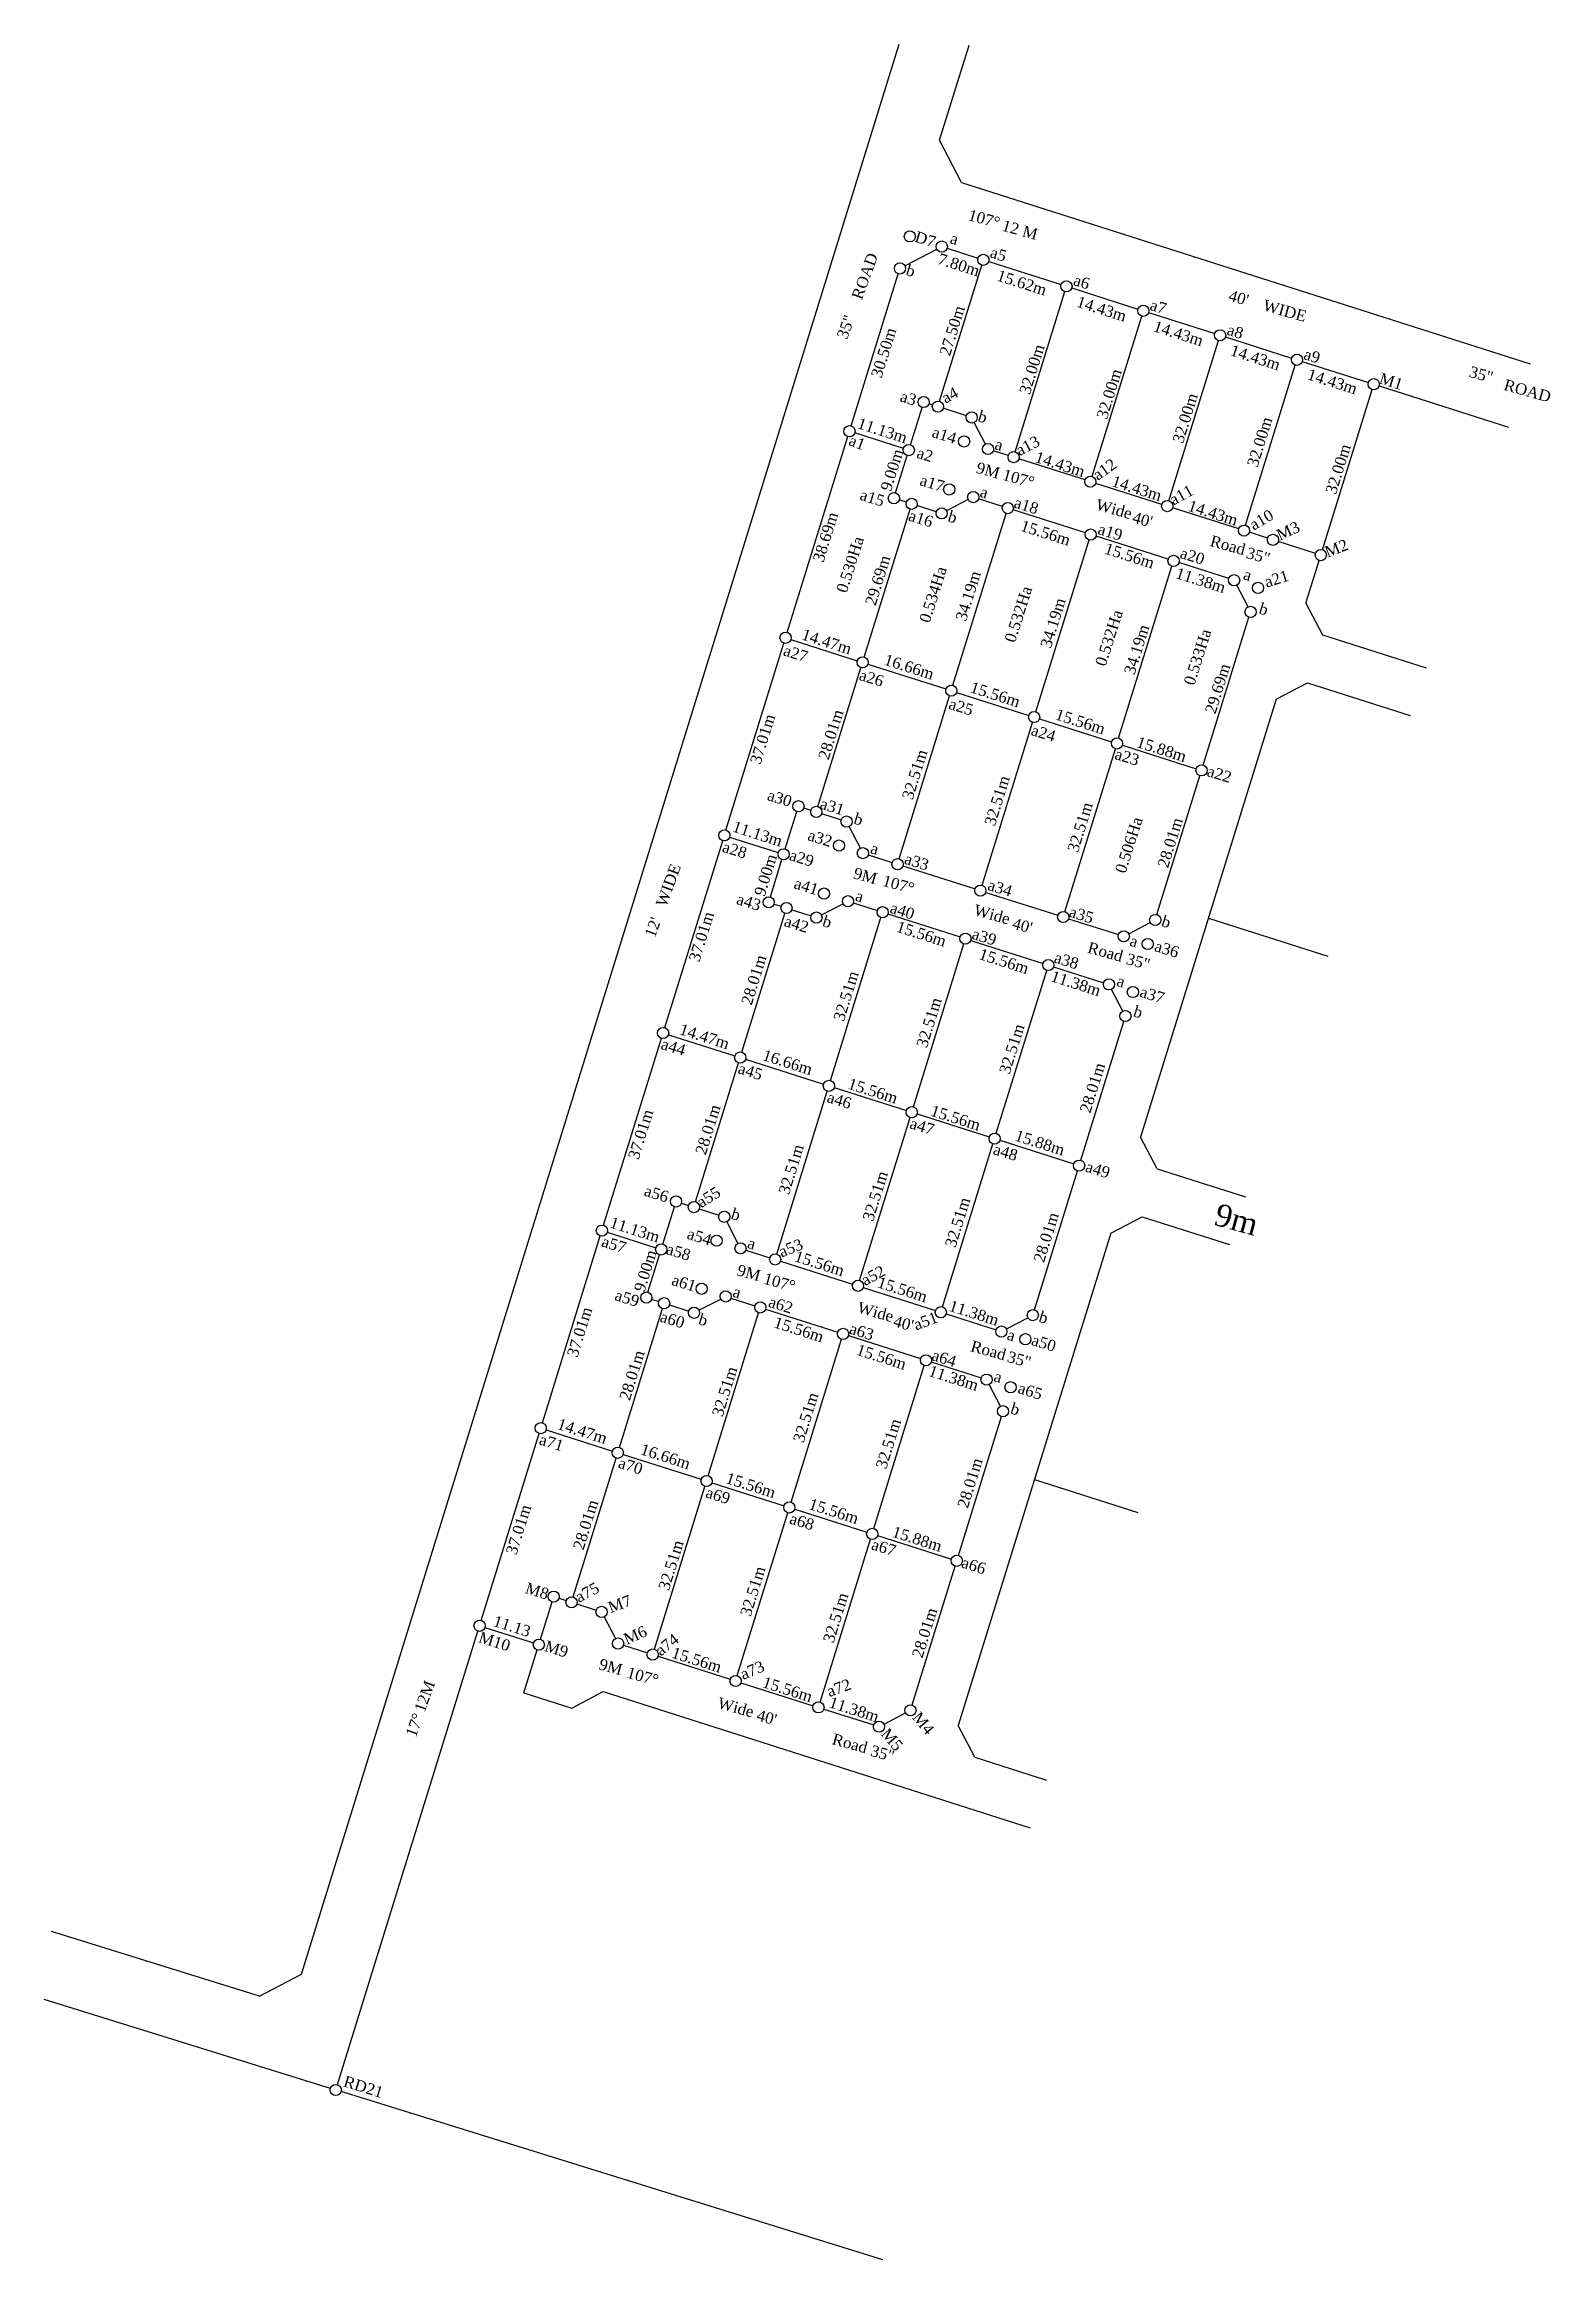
# Model space of a CAD drawing. Header units: metres. Extents: x -4486 to -2975, y 114226 to 114766.
# Drawn here: x -3245 to -2975.4, y 114354.9 to 114751.3 of the extents above; entities that cross this region are included whole.
import ezdxf

# ---------------------------------------------------------------- set-up
doc = ezdxf.new("R2010")
doc.units = ezdxf.units.M
doc.styles.get("Standard").update_dxf_attribs({"font": 'times.ttf'})

msp = doc.modelspace()

# ---------------------------------------------------------------- texts
at = {"attachment_point": 1}
for s, insert, char_height, rotation in [('107%%D', (-3079.27, 114721.77), 2, 344.5536), ('12 M', (-3073.22, 114719.88), 2, 344.5536), ('ROAD', (-3100.55, 114706.1), 2, 69.9213), ("40'", (-3032.66, 114707.34), 2, 344.5536), ('WIDE', (-3026.5, 114705.6), 2, 344.5536), ('35"', (-3103.21, 114699.04), 2, 69.9213), ('35"', (-2989.6, 114693.72), 2, 344.5536), ('ROAD', (-2983.4, 114691.37), 2, 344.5536), ('9M', (-3077.83, 114676.55), 2, 344.5536), ('107%%D', (-3073.12, 114675.3), 2, 344.5536), ('Wide', (-3056.43, 114669.94), 2, 344.5536), ("40'", (-3049.88, 114667.66), 2, 344.5536), ('Road', (-3035.98, 114663.45), 2, 344.5536), ('35"', (-3029.5, 114661.31), 2, 344.5536), ('WIDE', (-3135.58, 114597.44), 2, 69.9213), ('9M', (-3099.8, 114603.99), 2, 344.5536), ('107%%D', (-3094.61, 114602.66), 2, 344.5536), ('Wide', (-3078.26, 114597.41), 2, 344.5536), ("12'", (-3137.61, 114591.94), 2, 69.9213), ("40'", (-3071.37, 114595.03), 2, 344.5536), ('Road', (-3057.89, 114590.69), 2, 344.5536), ('35"', (-3050.99, 114588.67), 2, 344.5536), ('9m', (-3034.8, 114543.95), 4, 344.5536), ('9M', (-3120.63, 114532.97), 2, 344.5536), ('107%%D', (-3115.89, 114531.48), 2, 344.5536), ('Wide', (-3099.09, 114526.28), 2, 344.5536), ("40'", (-3092.65, 114523.85), 2, 344.5536), ('Road', (-3078.82, 114519.38), 2, 344.5536), ('35"', (-3072.27, 114517.49), 2, 344.5536), ('12M', (-3178.83, 114453.35), 2, 69.9213), ('9M', (-3145.35, 114462.47), 2, 344.5536), ('107%%D', (-3140.36, 114460.98), 2, 344.5536), ('Wide', (-3124.1, 114455.54), 2, 344.5536), ('17%%D', (-3180.39, 114448.89), 2, 69.9213), ("40'", (-3117.12, 114453.35), 2, 344.5536), ('Road', (-3103.61, 114449.07), 2, 344.5536), ('35"', (-3096.74, 114447), 2, 344.5536)]:
    msp.add_mtext_dynamic_manual_height_columns(s, width=138.0282, gutter_width=1, heights=[0], dxfattribs=dict(at, insert=insert, char_height=char_height, rotation=rotation))
at = {"char_height": 2, "attachment_point": 5}
for s, insert, rotation in [('\\A1;D7', (-3087.3, 114716.37), 342.7415), ('\\A1;a', (-3082.1, 114716.44), 342.7415), ('\\A1;7.80m', (-3081.31, 114711.78), 342.3236), ('\\A1;a5', (-3074.23, 114713.7), 342.7415), ('\\A1;b', (-3089.92, 114710.75), 342.7415), ('\\A1;15.62m', (-3070.04, 114708.58), 342.3236), ('\\A1;a6', (-3059.32, 114708.74), 342.7415), ('\\A1;27.50m', (-3082.49, 114700.02), 72.7894), ('\\A1;14.43m', (-3055.76, 114703.9), 342.3236), ('\\A1;a7', (-3045.62, 114704.29), 342.7415), ('\\A1;30.50m', (-3094.74, 114696.08), 72.7894), ('\\A1;14.43m', (-3042.02, 114699.51), 342.3236), ('\\A1;a8', (-3031.83, 114699.86), 342.7415), ('\\A1;32.00m', (-3068.21, 114693.11), 72.7894), ('\\A1;14.43m', (-3028.25, 114695.2), 342.3236), ('\\A1;a9', (-3018.1, 114695.48), 342.7415), ('\\A1;32.00m', (-3054.39, 114688.71), 72.7894), ('\\A1;14.43m', (-3014.47, 114690.91), 342.3236), ('\\A1;M1', (-3003.94, 114690.96), 342.7415), ('\\A1;a3', (-3090.32, 114687.93), 342.7415), ('\\A1;a4', (-3082.92, 114688.46), 28.7813), ('\\A1;32.00m', (-3040.79, 114684.37), 72.7894), ('\\A1;b', (-3077.04, 114684.58), 342.7415), ('\\A1;a1', (-3099.5, 114680.02), 339.3115), ('\\A1;11.13m', (-3094.99, 114682.15), 342.3236), ('\\A1;a14', (-3083.9, 114681.32), 342.7415), ('\\A1;a13', (-3068.98, 114679.43), 27.6294), ('\\A1;32.00m', (-3027.45, 114680.12), 72.7894), ('\\A1;9.00m', (-3093.26, 114675.09), 72.7894), ('\\A1;a2', (-3087.36, 114677.84), 342.7415), ('\\A1;a', (-3074.1, 114679.61), 342.7415), ('\\A1;14.43m', (-3063.2, 114676.11), 342.3236), ('\\A1;a12', (-3055.23, 114675.19), 35.1704), ('\\A1;32.00m', (-3013.41, 114675.26), 72.7894), ('\\A1;a17', (-3086.07, 114672.72), 342.7415), ('\\A1;14.43m', (-3049.46, 114671.8), 342.3236), ('\\A1;a15', (-3096.8, 114670.11), 342.7415), ('\\A1;a', (-3076.76, 114671.09), 342.7415), ('\\A1;a18', (-3069.23, 114668.72), 342.7415), ('\\A1;a11', (-3041.49, 114670.61), 28.8532), ('\\A1;14.43m', (-3035.84, 114667.39), 342.3236), ('\\A1;38.69m', (-3105.15, 114663.09), 72.7894), ('\\A1;a16', (-3088.1, 114666.39), 342.7415), ('\\A1;b', (-3082.42, 114666.67), 342.7415), ('\\A1;15.56m', (-3065.79, 114663.82), 342.3236), ('\\A1;a19', (-3054.21, 114663.98), 342.7415), ('\\A1;a10', (-3027.15, 114666.17), 30.13), ('\\A1;M3', (-3022.38, 114664.2), 24.5966), ('\\A1;0.530Ha', (-3100.75, 114658.17), 72.3467), ('\\A1;15.56m', (-3050.77, 114659.73), 342.3236), ('\\A1;a20', (-3039.51, 114659.69), 342.7415), ('\\A1;M2', (-3013.75, 114661.09), 21.306), ('\\A1;29.69m', (-3095.8, 114655.36), 72.7894), ('\\A1;0.534Ha', (-3085.92, 114652.81), 72.3467), ('\\A1;34.19m', (-3079.62, 114652.56), 72.7894), ('\\A1;11.38m', (-3038.03, 114655.35), 342.3236), ('\\A1;a', (-3029.62, 114656.31), 342.7415), ('\\A1;a21', (-3024.44, 114655.62), 17.5335), ('\\A1;0.532Ha', (-3070.64, 114649.28), 72.3467), ('\\A1;34.19m', (-3064.44, 114647.73), 72.7894), ('\\A1;0.532Ha', (-3054.43, 114645.04), 72.3467), ('\\A1;b', (-3026.75, 114650.18), 342.7415), ('\\A1;14.47m', (-3104.96, 114644.36), 342.3236), ('\\A1;34.19m', (-3049.47, 114642.96), 72.7894), ('\\A1;0.533Ha', (-3038.58, 114641.62), 72.3467), ('\\A1;a27', (-3110.51, 114642.25), 342.7415), ('\\A1;16.66m', (-3090.21, 114639.85), 342.3236), ('\\A1;a26', (-3096.93, 114637.86), 342.7415), ('\\A1;15.56m', (-3074.8, 114634.91), 342.3236), ('\\A1;29.69m', (-3034.98, 114635.98), 72.7894), ('\\A1;a25', (-3080.9, 114632.7), 342.7415), ('\\A1;37.01m', (-3116.4, 114626.95), 72.7894), ('\\A1;28.01m', (-3104.2, 114627.76), 72.7894), ('\\A1;a24', (-3066.16, 114628), 342.7415), ('\\A1;15.56m', (-3059.57, 114630.06), 342.3236), ('\\A1;15.88m', (-3045.03, 114625.11), 342.3236), ('\\A1;32.51m', (-3089.18, 114620.61), 72.7894), ('\\A1;a23', (-3051.19, 114623.73), 342.7415), ('\\A1;a22', (-3034.67, 114620.66), 342.7415), ('\\A1;a30', (-3113.37, 114616.36), 342.7415), ('\\A1;32.51m', (-3074.45, 114615.92), 72.7894), ('\\A1;a31', (-3103.95, 114614.85), 342.7415), ('\\A1;b', (-3099.25, 114612.6), 342.7415), ('\\A1;32.51m', (-3059.59, 114611.18), 72.7894), ('\\A1;11.13m', (-3117.34, 114609.99), 342.3236), ('\\A1;a32', (-3106.14, 114609.2), 342.7415), ('\\A1;0.506Ha', (-3050.88, 114607.99), 72.3467), ('\\A1;28.01m', (-3043.47, 114608.41), 72.7894), ('\\A1;a28', (-3121.42, 114607.12), 342.7415), ('\\A1;9.00m', (-3115.88, 114602.61), 72.7894), ('\\A1;a29', (-3109.43, 114605.64), 342.7415), ('\\A1;a', (-3096.35, 114607.33), 342.7415), ('\\A1;a33', (-3088.84, 114604.98), 342.7415), ('\\A1;a41', (-3108.6, 114600.59), 342.7415), ('\\A1;a34', (-3073.94, 114600.3), 342.7415), ('\\A1;a43', (-3118.89, 114597.78), 342.7415), ('\\A1;a', (-3099.06, 114598.82), 342.7415), ('\\A1;37.01m', (-3127.36, 114591.6), 72.7894), ('\\A1;a42', (-3110.35, 114593.83), 342.7415), ('\\A1;b', (-3104.86, 114594.25), 342.7415), ('\\A1;a40', (-3091.42, 114596.21), 342.7415), ('\\A1;15.56m', (-3088.01, 114592.08), 342.3236), ('\\A1;a35', (-3059.37, 114595.51), 342.7415), ('\\A1;b', (-3044.2, 114594.23), 342.7415), ('\\A1;a39', (-3076.75, 114591.55), 342.7415), ('\\A1;15.56m', (-3073.24, 114587.18), 342.3236), ('\\A1;a', (-3049.95, 114590.78), 342.7415), ('\\A1;a36', (-3044.08, 114589.36), 342.7415), ('\\A1;28.01m', (-3117.98, 114583.86), 72.7894), ('\\A1;11.38m', (-3060.37, 114583.22), 342.3236), ('\\A1;a38', (-3062.04, 114587.31), 342.7415), ('\\A1;32.51m', (-3101.48, 114580.96), 72.7894), ('\\A1;a', (-3052.28, 114583.59), 342.7415), ('\\A1;a37', (-3046.7, 114581.18), 342.7415), ('\\A1;32.51m', (-3086.62, 114576.23), 72.7894), ('\\A1;b', (-3049.22, 114578.11), 342.7415), ('\\A1;14.47m', (-3126.83, 114573.72), 342.3236), ('\\A1;32.51m', (-3071.81, 114571.51), 72.7894), ('\\A1;a44', (-3132.39, 114571.84), 342.7415), ('\\A1;16.66m', (-3111.96, 114569.11), 342.3236), ('\\A1;a45', (-3118.61, 114567.47), 342.7415), ('\\A1;15.56m', (-3096.69, 114563.98), 342.3236), ('\\A1;28.01m', (-3057.38, 114564.55), 72.7894), ('\\A1;a46', (-3102.69, 114562.32), 342.7415), ('\\A1;37.01m', (-3138.22, 114556.22), 72.7894), ('\\A1;28.01m', (-3126.19, 114557.08), 72.7894), ('\\A1;a47', (-3087.89, 114557.64), 342.7415), ('\\A1;15.56m', (-3081.89, 114559.16), 342.3236), ('\\A1;32.51m', (-3111.3, 114549.97), 72.7894), ('\\A1;a48', (-3072.95, 114553.01), 342.7415), ('\\A1;15.88m', (-3066.81, 114554.71), 342.3236), ('\\A1;a49', (-3056.44, 114549.9), 342.7415), ('\\A1;a56', (-3135.41, 114545.59), 342.7415), ('\\A1;a55', (-3126.09, 114544.98), 32.1014), ('\\A1;32.51m', (-3096.25, 114545.18), 72.7894), ('\\A1;b', (-3121.21, 114541.88), 342.7415), ('\\A1;32.51m', (-3081.51, 114540.48), 72.7894), ('\\A1;28.01m', (-3065.67, 114537.79), 72.7894), ('\\A1;11.13m', (-3139.29, 114539.15), 342.3236), ('\\A1;a54', (-3127.74, 114537.89), 342.7415), ('\\A1;a57', (-3143.03, 114536.51), 342.7415), ('\\A1;9.00m', (-3137.4, 114531.81), 72.7894), ('\\A1;a58', (-3131.47, 114535.16), 342.7415), ('\\A1;a', (-3118.36, 114536.69), 342.7415), ('\\A1;a53', (-3111.38, 114535.89), 21.3178), ('\\A1;15.56m', (-3106.25, 114533.11), 342.3236), ('\\A1;a61', (-3130.49, 114529.63), 342.7415), ('\\A1;a52', (-3096.64, 114530.96), 28.0455), ('\\A1;15.56m', (-3091.41, 114528.44), 342.3236), ('\\A1;a59', (-3140.67, 114526.91), 342.7415), ('\\A1;a', (-3120.99, 114527.98), 342.7415), ('\\A1;a62', (-3113.17, 114525.7), 342.7415), ('\\A1;11.38m', (-3078.6, 114524.25), 342.3236), ('\\A1;37.01m', (-3149.16, 114520.86), 72.7894), ('\\A1;a60', (-3132.56, 114523.06), 342.7415), ('\\A1;b', (-3127.05, 114523.02), 342.7415), ('\\A1;15.56m', (-3109.94, 114521.28), 342.3236), ('\\A1;a63', (-3098.69, 114520.92), 342.7415), ('\\A1;a51', (-3087.25, 114522.81), 20.673), ('\\A1;b', (-3066.15, 114523.45), 342.7415), ('\\A1;15.56m', (-3095.17, 114516.38), 342.3236), ('\\A1;a', (-3071.91, 114520.28), 342.7415), ('\\A1;a50', (-3066.09, 114518.88), 342.7415), ('\\A1;28.01m', (-3139.78, 114513.12), 72.7894), ('\\A1;32.51m', (-3123.2, 114510.2), 72.7894), ('\\A1;11.38m', (-3082.24, 114512.6), 342.3236), ('\\A1;a64', (-3083.94, 114516.16), 342.7415), ('\\A1;a', (-3074.27, 114512.83), 342.7415), ('\\A1;a65', (-3068.52, 114510.28), 342.7415), ('\\A1;32.51m', (-3108.69, 114505.57), 72.7894), ('\\A1;b', (-3071.21, 114507.06), 342.7415), ('\\A1;a71', (-3154.2, 114501.07), 342.7415), ('\\A1;14.47m', (-3148.7, 114503.11), 342.3236), ('\\A1;32.51m', (-3093.9, 114500.86), 72.7894), ('\\A1;16.66m', (-3133.81, 114498.57), 342.3236), ('\\A1;28.01m', (-3079.29, 114493.84), 72.7894), ('\\A1;a70', (-3140.05, 114496.9), 342.7415), ('\\A1;15.56m', (-3118.54, 114493.42), 342.3236), ('\\A1;28.01m', (-3148.08, 114486.37), 72.7894), ('\\A1;a69', (-3124.41, 114491.6), 342.7415), ('\\A1;15.56m', (-3103.69, 114488.79), 342.3236), ('\\A1;37.01m', (-3160.09, 114485.5), 72.7894), ('\\A1;a68', (-3109.38, 114486.93), 342.7415), ('\\A1;32.51m', (-3132.8, 114479.14), 72.7894), ('\\A1;a67', (-3094.74, 114482.3), 342.7415), ('\\A1;15.88m', (-3088.77, 114483.82), 342.3236), ('\\A1;32.51m', (-3118.16, 114474.47), 72.7894), ('\\A1;a66', (-3078.64, 114479.06), 342.7415), ('\\A1;M8', (-3156.77, 114474.51), 342.7415), ('\\A1;a75', (-3147.82, 114474.26), 28.1913), ('\\A1;M7', (-3142, 114472.21), 19.9365), ('\\A1;32.51m', (-3103.33, 114469.74), 72.7894), ('\\A1;28.01m', (-3087.42, 114467.04), 72.7894), ('\\A1;M10', (-3164.4, 114465.48), 342.7415), ('\\A1;11.13', (-3161.28, 114468.21), 342.3236), ('\\A1;M6', (-3139.21, 114466.62), 23.6952), ('\\A1;a74', (-3133.52, 114464.9), 38.2519), ('\\A1;M9', (-3153.31, 114464.13), 342.7415), ('\\A1;15.56m', (-3128.22, 114462.18), 342.3236), ('\\A1;a73', (-3118.27, 114460.35), 22.8475), ('\\A1;15.56m', (-3111.97, 114456.9), 342.3236), ('\\A1;a72', (-3102.77, 114457.19), 19.9713), ('\\A1;11.38m', (-3100.06, 114453.31), 342.3236), ('\\A1;M4', (-3087.64, 114450.86), 309.8674), ('\\A1;M5', (-3093.26, 114447.93), 310.4905), ('\\A1;RD21', (-3187.85, 114385.81), 342.7415)]:
    msp.add_mtext(s, dxfattribs=dict(at, insert=insert, rotation=rotation))

# ---------------------------------------------------------------- linework, layer by layer
for p, q in [((-3198.94, 114405.98), (-3091.99, 114751.25)), ((-3084.75, 114734.08), (-3079.47, 114751.12)), ((-3080.81, 114726.53), (-2979.06, 114694.1)), ((-3083.41, 114714.76), (-3077.88, 114713)), ((-3075.97, 114712.39), (-3063, 114708.26)), ((-3100.58, 114682.97), (-3092.15, 114710.2)), ((-3084.77, 114687.38), (-3077.22, 114711.74)), ((-3071.22, 114678.34), (-3062.34, 114707)), ((-3061.09, 114707.65), (-3049.25, 114703.87)), ((-3057.47, 114673.96), (-3048.59, 114702.62)), ((-3047.35, 114703.27), (-3035.5, 114699.49)), ((-3043.72, 114669.58), (-3034.85, 114698.23)), ((-3033.6, 114698.89), (-3021.76, 114695.11)), ((-3029.98, 114665.2), (-3021.1, 114693.85)), ((-3019.85, 114694.5), (-3008.01, 114690.73)), ((-3016.23, 114660.81), (-3007.35, 114689.47)), ((-3006.1, 114690.12), (-2982.94, 114682.74)), ((-3089.98, 114679.59), (-3087.9, 114686.28)), ((-3112.03, 114646.02), (-3101.17, 114681.06)), ((-3092.64, 114671), (-3090.57, 114677.68)), ((-3098.24, 114641.62), (-3090.04, 114668.07)), ((-3082.36, 114636.56), (-3072.84, 114667.31)), ((-3067.54, 114631.84), (-3058.01, 114662.59)), ((-3052.71, 114627.11), (-3043.19, 114657.86)), ((-3019.19, 114651.26), (-3016.82, 114658.9)), ((-3037.58, 114622.29), (-3029.39, 114648.74)), ((-3016.23, 114645.6), (-2997.65, 114639.67)), ((-3122.98, 114610.66), (-3112.62, 114644.11)), ((-3111.37, 114644.76), (-3099.49, 114640.97)), ((-3106.52, 114614.87), (-3098.83, 114639.71)), ((-3097.58, 114640.36), (-3083.61, 114635.91)), ((-3018.9, 114637), (-3000.56, 114631.16)), ((-3091.98, 114605.51), (-3082.95, 114634.65)), ((-3081.71, 114635.3), (-3068.79, 114631.19)), ((-3077.16, 114600.78), (-3068.13, 114629.93)), ((-3066.88, 114630.58), (-3053.96, 114626.46)), ((-3062.33, 114596.06), (-3053.3, 114625.2)), ((-3052.05, 114625.85), (-3038.83, 114621.64)), ((-3045.87, 114595.54), (-3038.18, 114620.38)), ((-3112.37, 114607.28), (-3110.3, 114613.97)), ((-3109.05, 114614.62), (-3107.77, 114614.21)), ((-3105.87, 114613.61), (-3102.35, 114612.49)), ((-3122.32, 114609.4), (-3113.62, 114606.63)), ((-3133.93, 114575.31), (-3123.57, 114608.75)), ((-3115.04, 114598.69), (-3112.97, 114605.37)), ((-3097.52, 114606.22), (-3093.23, 114604.86)), ((-3091.33, 114604.25), (-3078.41, 114600.13)), ((-3114.38, 114597.43), (-3113.1, 114597.02)), ((-3100.19, 114597.63), (-3095.89, 114596.26)), ((-3076.5, 114599.52), (-3063.58, 114595.41)), ((-3120.14, 114570.91), (-3112.44, 114595.76)), ((-3111.19, 114596.41), (-3107.75, 114595.31)), ((-3104.26, 114565.86), (-3095.24, 114595)), ((-3093.99, 114595.65), (-3081.07, 114591.53)), ((-3061.67, 114594.8), (-3052.74, 114591.95)), ((-3036.65, 114594.9), (-3015.27, 114588.09)), ((-3089.44, 114561.13), (-3080.41, 114590.28)), ((-3079.16, 114590.93), (-3066.24, 114586.81)), ((-3074.61, 114556.41), (-3065.59, 114585.55)), ((-3064.34, 114586.2), (-3055.4, 114583.35)), ((-3133.27, 114574.05), (-3121.39, 114570.26)), ((-3059.49, 114551.58), (-3051.79, 114576.43)), ((-3144.88, 114539.95), (-3134.52, 114573.4)), ((-3119.48, 114569.66), (-3105.51, 114565.2)), ((-3128.43, 114544.16), (-3120.73, 114569)), ((-3113.88, 114534.8), (-3104.86, 114563.94)), ((-3103.61, 114564.6), (-3090.69, 114560.48)), ((-3099.06, 114530.07), (-3090.03, 114559.22)), ((-3088.78, 114559.87), (-3075.86, 114555.75)), ((-3084.23, 114525.35), (-3075.2, 114554.5)), ((-3073.96, 114555.15), (-3060.73, 114550.93)), ((-3067.77, 114524.83), (-3060.08, 114549.67)), ((-3045.82, 114550.07), (-3029.98, 114545.02)), ((-3134.28, 114536.58), (-3132.2, 114543.26)), ((-3130.96, 114543.91), (-3129.68, 114543.51)), ((-3127.77, 114542.9), (-3124.25, 114541.78)), ((-3155.83, 114504.6), (-3145.47, 114538.04)), ((-3144.22, 114538.7), (-3135.52, 114535.92)), ((-3048.49, 114541.47), (-3032.89, 114536.5)), ((-3136.94, 114527.98), (-3134.87, 114534.66)), ((-3119.42, 114535.52), (-3115.13, 114534.15)), ((-3113.23, 114533.54), (-3100.31, 114529.42)), ((-3136.28, 114526.72), (-3135, 114526.31)), ((-3122.09, 114526.92), (-3117.8, 114525.55)), ((-3098.4, 114528.82), (-3085.48, 114524.7)), ((-3142.04, 114500.21), (-3134.34, 114525.05)), ((-3133.1, 114525.7), (-3129.65, 114524.6)), ((-3126.17, 114495.15), (-3117.14, 114524.29)), ((-3115.89, 114524.94), (-3102.97, 114520.83)), ((-3083.58, 114524.09), (-3074.64, 114521.24)), ((-3111.34, 114490.42), (-3102.31, 114519.57)), ((-3101.06, 114520.22), (-3088.14, 114516.1)), ((-3096.52, 114485.7), (-3087.49, 114514.84)), ((-3086.24, 114515.49), (-3077.31, 114512.65)), ((-3166.78, 114469.25), (-3156.42, 114502.69)), ((-3155.18, 114503.34), (-3143.29, 114499.55)), ((-3081.39, 114480.88), (-3073.69, 114505.72)), ((-3150.33, 114473.45), (-3142.63, 114498.3)), ((-3141.38, 114498.95), (-3127.42, 114494.5)), ((-3067.75, 114494.49), (-3049.25, 114488.59)), ((-3135.79, 114464.09), (-3126.76, 114493.24)), ((-3125.51, 114493.89), (-3112.59, 114489.77)), ((-3120.96, 114459.37), (-3111.93, 114488.51)), ((-3110.68, 114489.16), (-3097.76, 114485.05)), ((-3106.13, 114454.64), (-3097.11, 114483.79)), ((-3095.86, 114484.44), (-3082.64, 114480.23)), ((-3089.68, 114454.12), (-3081.98, 114478.97)), ((-3156.18, 114465.87), (-3154.11, 114472.55)), ((-3152.86, 114473.21), (-3151.58, 114472.8)), ((-3149.67, 114472.19), (-3146.19, 114471.08)), ((-3145.24, 114470.78), (-3145.24, 114470.78)), ((-3192.51, 114386.19), (-3167.37, 114467.34)), ((-3166.13, 114467.99), (-3157.43, 114465.22)), ((-3159.14, 114456.31), (-3156.77, 114463.96)), ((-3141.33, 114464.81), (-3137.04, 114463.44)), ((-3135.13, 114462.83), (-3122.21, 114458.72)), ((-3159.14, 114456.31), (-3150.56, 114453.58)), ((-3144.94, 114456.51), (-3068.53, 114432.16)), ((-3120.3, 114458.11), (-3107.38, 114453.99)), ((-3105.48, 114453.38), (-3096.54, 114450.54)), ((-3078.44, 114444.77), (-3065.62, 114440.68)), ((-3206.45, 114402.03), (-3243.67, 114413.57)), ((-3193.76, 114385.53), (-3244.97, 114401.41)), ((-3094.93, 114354.87), (-3191.85, 114384.94))]:
    msp.add_line(p, q)
at = {"flags": 128}
for points in [[(-3080.81, 114726.53), (-3084.75, 114734.08)], [(-3090.97, 114711.62), (-3085.25, 114714.6)], [(-3086.02, 114686.73), (-3086.66, 114686.93)], [(-3079.95, 114684.8), (-3084.11, 114686.12)], [(-3091.22, 114678.94), (-3099.92, 114681.71)], [(-3076.54, 114679.73), (-3078.54, 114683.6)], [(-3072.47, 114677.69), (-3075.12, 114678.53)], [(-3058.72, 114673.31), (-3070.56, 114677.08)], [(-3044.97, 114668.93), (-3056.81, 114672.7)], [(-3090.7, 114669.33), (-3091.98, 114669.74)], [(-3085.35, 114667.62), (-3088.8, 114668.72)], [(-3079.63, 114669.78), (-3083.51, 114667.78)], [(-3073.5, 114668.57), (-3077.79, 114669.94)], [(-3058.67, 114663.84), (-3071.59, 114667.96)], [(-3031.23, 114664.54), (-3043.07, 114668.32)], [(-3043.84, 114659.12), (-3056.76, 114663.24)], [(-3026.05, 114662.9), (-3029.32, 114663.94)], [(-3017.48, 114660.16), (-3024.15, 114662.29)], [(-3033, 114655.66), (-3041.94, 114658.51)], [(-3029.56, 114650.58), (-3031.59, 114654.47)], [(-3019.19, 114651.26), (-3016.23, 114645.6)], [(-3024.52, 114634.07), (-3018.9, 114637)], [(-3024.52, 114634.07), (-3048.78, 114555.74)], [(-3098.93, 114607.42), (-3100.94, 114611.29)], [(-3105.9, 114595.47), (-3102.03, 114597.47)], [(-3050.9, 114592.11), (-3047.05, 114594.12)], [(-3051.96, 114578.27), (-3053.99, 114582.16)], [(-3045.82, 114550.07), (-3048.78, 114555.74)], [(-3122.84, 114540.59), (-3120.84, 114536.71)], [(-3054.1, 114538.54), (-3081.4, 114450.43)], [(-3054.1, 114538.54), (-3048.49, 114541.47)], [(-3127.81, 114524.76), (-3123.93, 114526.76)], [(-3072.8, 114521.4), (-3068.96, 114523.41)], [(-3073.86, 114507.56), (-3075.89, 114511.46)], [(-3144.77, 114469.89), (-3142.74, 114466)], [(-3150.56, 114453.58), (-3144.94, 114456.51)], [(-3094.7, 114450.7), (-3090.86, 114452.7)], [(-3078.44, 114444.77), (-3081.4, 114450.43)], [(-3206.45, 114402.03), (-3198.94, 114405.98)]]:
    msp.add_lwpolyline(points, dxfattribs=at)
for centre in [(-3090.08, 114716.88), (-3084.36, 114715.06), (-3091.85, 114711.15), (-3007.06, 114690.43), (-3025.1, 114662.59), (-3016.53, 114659.86), (-3153.81, 114473.51), (-3145.24, 114470.78), (-3167.08, 114468.29), (-3156.47, 114464.91), (-3142.28, 114465.11), (-3095.59, 114450.23), (-3089.97, 114453.16), (-3192.81, 114385.23)]:
    msp.add_circle(centre, 1)
at = {"color": 1}
for centre in [(-3076.93, 114712.69), (-3062.05, 114707.95), (-3048.3, 114703.57), (-3034.55, 114699.19), (-3020.8, 114694.81), (-3087.61, 114687.24), (-3085.06, 114686.42), (-3079, 114684.49), (-3100.88, 114682.02), (-3080.36, 114680.2), (-3090.27, 114678.64), (-3076.08, 114678.84), (-3071.51, 114677.38), (-3083.03, 114671.61), (-3057.77, 114673), (-3092.93, 114670.04), (-3089.75, 114669.03), (-3078.74, 114670.24), (-3072.54, 114668.27), (-3044.02, 114668.62), (-3084.39, 114667.32), (-3030.27, 114664.24), (-3057.72, 114663.54), (-3042.89, 114658.82), (-3032.05, 114655.36), (-3027.76, 114653.99), (-3029.1, 114649.7), (-3112.32, 114645.06), (-3098.53, 114640.67), (-3082.66, 114635.61), (-3067.83, 114630.88), (-3053.01, 114626.16), (-3037.88, 114621.34), (-3110.01, 114614.93), (-3106.82, 114613.91), (-3101.4, 114612.18), (-3123.27, 114609.71), (-3112.67, 114606.33), (-3102.76, 114607.89), (-3098.48, 114606.53), (-3092.28, 114604.55), (-3115.33, 114597.73), (-3112.15, 114596.72), (-3105.43, 114599.3), (-3101.14, 114597.93), (-3077.45, 114599.83), (-3106.79, 114595.01), (-3094.94, 114595.96), (-3062.63, 114595.1), (-3046.17, 114594.58), (-3080.12, 114591.23), (-3051.79, 114591.65), (-3047.5, 114590.28), (-3065.29, 114586.51), (-3054.45, 114583.05), (-3050.16, 114581.68), (-3051.49, 114577.39), (-3134.23, 114574.35), (-3120.43, 114569.96), (-3104.56, 114564.9), (-3089.73, 114560.18), (-3074.91, 114555.45), (-3059.78, 114550.63), (-3131.91, 114544.22), (-3128.72, 114543.2), (-3123.3, 114541.47), (-3145.18, 114539), (-3124.67, 114537.19), (-3134.57, 114535.62), (-3120.38, 114535.82), (-3114.18, 114533.84), (-3099.35, 114529.12), (-3137.24, 114527.02), (-3134.05, 114526.01), (-3127.33, 114528.59), (-3123.04, 114527.22), (-3116.84, 114525.25), (-3128.69, 114524.3), (-3084.53, 114524.39), (-3073.69, 114520.94), (-3068.07, 114523.87), (-3102.02, 114520.52), (-3069.4, 114519.57), (-3087.19, 114515.8), (-3076.35, 114512.34), (-3072.06, 114510.98), (-3073.4, 114506.68), (-3156.13, 114503.65), (-3142.34, 114499.25), (-3126.46, 114494.19), (-3111.64, 114489.47), (-3096.81, 114484.74), (-3081.68, 114479.92), (-3150.62, 114472.49), (-3136.08, 114463.14), (-3121.26, 114458.41), (-3106.43, 114453.69)]:
    msp.add_circle(centre, 1, dxfattribs=at)

msp.set_redraw_order([(e.dxf.handle, doc.entitydb.next_handle()) for e in msp.query("TEXT MTEXT ATTDEF DIMENSION ARC_DIMENSION")])  # texts and dimensions are drawn at this point

doc.saveas('drawing.dxf')
